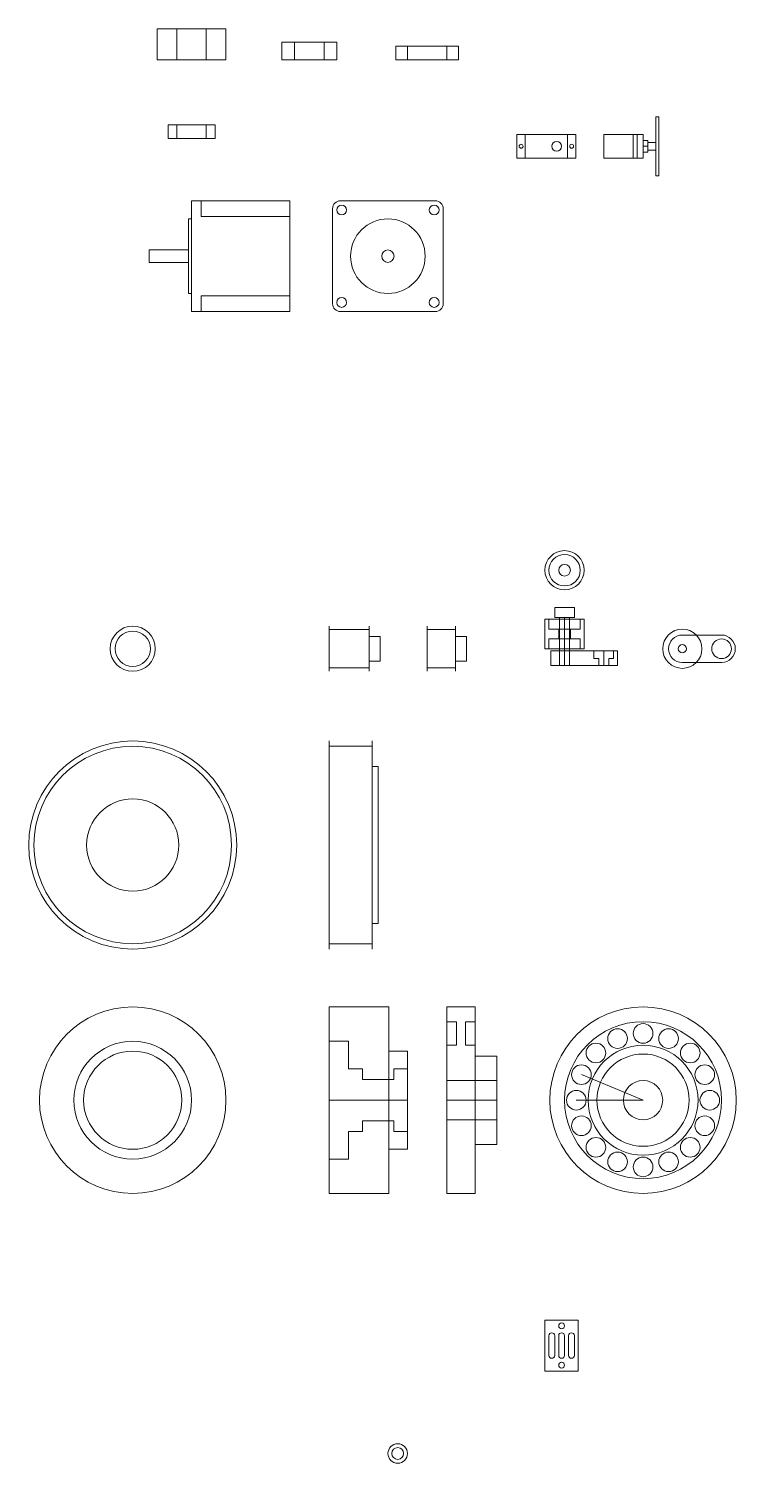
# Model space of a CAD drawing. Header units: millimetres. Extents: x -930 to 1800, y -2430 to 1500.
# Drawn here: x -483 to -122, y -2015 to -1284 of the extents above; entities that cross this region are included whole.
import ezdxf

# ---------------------------------------------------------------- set-up
doc = ezdxf.new("R2010")
doc.units = ezdxf.units.MM
for name, color, linetype, lineweight, true_color in [('bearing', 2, 'Continuous', 0, 0xffff00), ('dimension', 136, 'Continuous', 0, 0x008080), ('help', 6, 'Continuous', 0, 0xff00ff), ('housing', 3, 'Continuous', 0, 0x00ff00), ('motor', 2, 'Continuous', 0, 0xffff00), ('pulleys', 2, 'Continuous', 0, 0xffff00)]:
    doc.layers.add(name, color=color, linetype=linetype, lineweight=lineweight, true_color=true_color)

msp = doc.modelspace()

# ---------------------------------------------------------------- linework, layer by layer
at = {"layer": 'bearing'}
for p, q in [((-417.5, -1300), (-417.5, -1284.1)), ((-417.5, -1284.1), (-382.5, -1284.1)), ((-407.5, -1300), (-407.5, -1284.1)), ((-392.5, -1300), (-392.5, -1284.1)), ((-382.5, -1300), (-382.5, -1284.1)), ((-354, -1291), (-326, -1291)), ((-354, -1291), (-354, -1300)), ((-347.5, -1291), (-332.5, -1291)), ((-347.5, -1291), (-347.5, -1300)), ((-332.5, -1291), (-332.5, -1300)), ((-326, -1291), (-326, -1300)), ((-296, -1293), (-264, -1293)), ((-296, -1293), (-296, -1300)), ((-290, -1293), (-290, -1300)), ((-270, -1293), (-270, -1300)), ((-264, -1293), (-264, -1300)), ((-417.5, -1300), (-382.5, -1300)), ((-407.5, -1300), (-392.5, -1300)), ((-354, -1300), (-326, -1300)), ((-347.5, -1300), (-332.5, -1300)), ((-296, -1300), (-264, -1300)), ((-412, -1333), (-412, -1340)), ((-412, -1333), (-388, -1333)), ((-407.5, -1340), (-407.5, -1333)), ((-392.5, -1340), (-392.5, -1333)), ((-388, -1333), (-388, -1340)), ((-388, -1340), (-412, -1340))]:
    msp.add_line(p, q, dxfattribs=at)
at = {"layer": 'dimension'}
for q in [(-201.41, -1816.99), (-204, -1830)]:
    msp.add_line((-170, -1830), q, dxfattribs=at)
at = {"layer": 'help'}
for p, q in [((-218, -1590), (-218, -1585)), ((-215, -1579), (-205, -1579)), ((-215, -1579), (-215, -1584)), ((-215, -1584), (-205, -1584)), ((-212.5, -1608.5), (-212.5, -1584)), ((-210, -1608.5), (-210, -1584)), ((-207.5, -1584), (-207.5, -1608.5)), ((-205, -1579), (-205, -1584)), ((-202, -1585), (-202, -1590)), ((-213, -1590), (-218, -1590)), ((-213, -1595), (-213, -1590)), ((-207, -1590), (-213, -1590)), ((-202, -1590), (-207, -1590)), ((-207, -1590), (-207, -1595)), ((-218, -1600), (-218, -1595)), ((-218, -1595), (-213, -1595)), ((-207, -1595), (-213, -1595)), ((-207, -1595), (-202, -1595)), ((-202, -1595), (-202, -1600)), ((-195, -1601), (-195, -1605)), ((-195, -1605), (-192.5, -1605)), ((-192.5, -1608.5), (-192.5, -1605)), ((-190, -1601), (-190, -1608.5)), ((-185, -1605), (-187.5, -1605)), ((-187.5, -1608.5), (-187.5, -1605)), ((-185, -1601), (-185, -1605)), ((-330, -1800), (-320, -1800)), ((-320, -1800), (-320, -1814)), ((-320, -1814), (-313, -1814)), ((-313, -1814), (-313, -1819.5)), ((-313, -1819.5), (-297, -1819.5)), ((-297, -1819.5), (-297, -1814)), ((-297, -1814), (-290, -1814)), ((-270, -1820), (-244.5, -1820)), ((-290, -1830), (-330, -1830)), ((-270, -1830), (-244.5, -1830)), ((-313, -1846), (-313, -1840.5)), ((-313, -1840.5), (-297, -1840.5)), ((-297, -1840.5), (-297, -1846)), ((-270, -1840), (-244.5, -1840)), ((-320, -1860), (-320, -1846)), ((-320, -1846), (-313, -1846)), ((-297, -1846), (-290, -1846)), ((-320, -1860), (-330, -1860)), ((-218, -1950), (-218, -1960)), ((-215, -1950), (-215, -1960)), ((-213, -1950), (-213, -1960)), ((-210, -1950), (-210, -1960)), ((-208, -1950), (-208, -1960)), ((-205, -1950), (-205, -1960))]:
    msp.add_line(p, q, dxfattribs=at)
for centre, radius in [((-430, -1830), 30), ((-170, -1830), 23.5), ((-170, -1830), 10), ((-211.5, -1945), 1.5), ((-211.5, -1965), 1.5)]:
    msp.add_circle(centre, radius, dxfattribs=at)
for centre, start, end in [((-216.5, -1950), 0, 180), ((-211.5, -1950), 0, 180), ((-206.5, -1950), 0, 180), ((-216.5, -1960), 180, 0), ((-211.5, -1960), 180, 0), ((-206.5, -1960), 180, 0)]:
    msp.add_arc(centre, 1.5, start, end, dxfattribs=at)
at = {"layer": 'housing'}
for p, q in [((-203, -1942), (-220, -1942)), ((-220, -1942), (-220, -1968)), ((-203, -1968), (-203, -1942)), ((-220, -1968), (-203, -1968))]:
    msp.add_line(p, q, dxfattribs=at)
for radius in [5, 3]:
    msp.add_circle((-295, -2010), radius, dxfattribs=at)
at = {"layer": 'motor'}
for p, q in [((-162, -1329), (-163.5, -1329)), ((-163.5, -1329), (-163.5, -1344)), ((-162, -1359), (-162, -1329)), ((-234.25, -1338), (-204.25, -1338)), ((-234.25, -1338), (-234.25, -1350)), ((-230, -1338), (-208.5, -1338)), ((-230, -1338), (-230, -1350)), ((-208.5, -1338), (-208.5, -1350)), ((-204.25, -1338), (-204.25, -1350)), ((-190, -1350), (-190, -1338)), ((-190, -1338), (-170, -1338)), ((-190, -1338), (-175, -1338)), ((-175, -1338), (-175, -1350)), ((-173, -1338), (-175, -1338)), ((-173, -1350), (-173, -1338)), ((-170, -1338), (-170, -1350)), ((-170, -1341), (-167.5, -1341)), ((-170, -1344), (-167.5, -1344)), ((-167.5, -1341), (-167.5, -1347)), ((-167.5, -1342), (-163.5, -1342)), ((-163.5, -1344), (-163.5, -1359)), ((-234.25, -1350), (-204.25, -1350)), ((-230, -1350), (-208.5, -1350)), ((-170, -1350), (-190, -1350)), ((-190, -1350), (-175, -1350)), ((-175, -1350), (-173, -1350)), ((-167.5, -1347), (-170, -1347)), ((-167.5, -1346), (-163.5, -1346)), ((-163.5, -1359), (-162, -1359)), ((-400, -1428.2), (-400, -1371.8)), ((-400, -1371.8), (-350, -1371.8)), ((-395.2, -1371.8), (-395.2, -1379.8)), ((-350, -1428.2), (-350, -1371.8)), ((-324.2, -1371.8), (-275.8, -1371.8)), ((-401.6, -1419.05), (-401.6, -1380.95)), ((-401.6, -1380.95), (-400, -1380.95)), ((-400, -1419.05), (-400, -1380.95)), ((-395.2, -1379.8), (-350, -1379.8)), ((-328.2, -1424.2), (-328.2, -1375.8)), ((-271.8, -1424.2), (-271.8, -1375.8)), ((-421.6, -1403.17), (-421.6, -1396.83)), ((-421.6, -1396.83), (-401.6, -1396.83)), ((-421.6, -1403.17), (-401.6, -1403.17)), ((-401.6, -1403.17), (-401.6, -1396.83)), ((-401.6, -1419.05), (-400, -1419.05)), ((-350, -1420.2), (-395.2, -1420.2)), ((-395.2, -1420.2), (-395.2, -1428.2)), ((-400, -1428.2), (-350, -1428.2)), ((-324.2, -1428.2), (-275.8, -1428.2))]:
    msp.add_line(p, q, dxfattribs=at)
for centre, radius in [((-232.12, -1344), 1), ((-214, -1344), 2.5), ((-206.38, -1344), 1), ((-323.57, -1376.43), 2.5), ((-276.43, -1376.43), 2.5), ((-300, -1400), 19), ((-300, -1400), 3.17), ((-323.57, -1423.57), 2.5), ((-276.43, -1423.57), 2.5)]:
    msp.add_circle(centre, radius, dxfattribs=at)
for centre, start, end in [((-324.2, -1375.8), 90, 180), ((-275.8, -1375.8), 0, 90), ((-324.2, -1424.2), 180, 270), ((-275.8, -1424.2), 270, 0)]:
    msp.add_arc(centre, 4, start, end, dxfattribs=at)
at = {"layer": 'pulleys'}
for p, q in [((-220, -1585), (-200, -1585)), ((-220, -1600), (-220, -1585)), ((-200, -1585), (-200, -1600)), ((-330, -1611.5), (-330, -1588.5)), ((-330, -1609.75), (-330, -1590.25)), ((-309.5, -1590.25), (-330, -1590.25)), ((-330, -1609), (-330, -1591)), ((-309.5, -1611.5), (-309.5, -1588.5)), ((-309.5, -1609.75), (-309.5, -1590.25)), ((-309.5, -1609), (-309.5, -1591)), ((-309.5, -1609), (-309.5, -1591)), ((-280, -1611.5), (-280, -1588.5)), ((-280, -1609.75), (-280, -1590.25)), ((-280, -1590.25), (-265.5, -1590.25)), ((-265.5, -1611.5), (-265.5, -1588.5)), ((-265.5, -1609.75), (-265.5, -1590.25)), ((-150, -1593), (-130, -1593)), ((-309.5, -1606.25), (-309.5, -1593.75)), ((-309.5, -1593.75), (-304, -1593.75)), ((-304, -1606.25), (-304, -1593.75)), ((-265.5, -1606.25), (-265.5, -1593.75)), ((-260, -1593.75), (-265.5, -1593.75)), ((-260, -1606.25), (-260, -1593.75)), ((-200, -1600), (-220, -1600)), ((-309.5, -1606.25), (-304, -1606.25)), ((-260, -1606.25), (-265.5, -1606.25)), ((-217, -1601), (-183, -1601)), ((-217, -1601), (-217, -1608.5)), ((-183, -1608.5), (-183, -1601)), ((-130, -1607), (-150, -1607)), ((-309.5, -1609.75), (-330, -1609.75)), ((-280, -1609.75), (-265.5, -1609.75)), ((-217, -1608.5), (-183, -1608.5)), ((-330, -1753), (-330, -1647)), ((-330, -1750.35), (-330, -1649.65)), ((-330, -1649.65), (-308, -1649.65)), ((-308, -1753), (-308, -1647)), ((-308, -1750.35), (-308, -1649.65)), ((-305, -1660), (-308, -1660)), ((-305, -1740), (-305, -1660)), ((-305, -1740), (-308, -1740)), ((-330, -1750.35), (-308, -1750.35)), ((-330, -1877.5), (-330, -1782.5)), ((-299.5, -1782.5), (-330, -1782.5)), ((-299.5, -1877.5), (-299.5, -1782.5)), ((-270, -1877.5), (-270, -1782.5)), ((-255.5, -1782.5), (-270, -1782.5)), ((-255.5, -1877.5), (-255.5, -1782.5)), ((-270, -1790), (-265, -1790)), ((-265, -1790), (-265, -1802)), ((-255.5, -1790), (-260.5, -1790)), ((-260.5, -1790), (-260.5, -1802)), ((-299.5, -1855), (-299.5, -1805)), ((-290, -1805), (-299.5, -1805)), ((-290, -1855), (-290, -1805)), ((-265, -1802), (-270, -1802)), ((-260.5, -1802), (-255.5, -1802)), ((-255.5, -1852.5), (-255.5, -1807.5)), ((-244.5, -1807.5), (-255.5, -1807.5)), ((-244.5, -1852.5), (-244.5, -1807.5)), ((-290, -1855), (-299.5, -1855)), ((-244.5, -1852.5), (-255.5, -1852.5)), ((-299.5, -1877.5), (-330, -1877.5)), ((-255.5, -1877.5), (-270, -1877.5))]:
    msp.add_line(p, q, dxfattribs=at)
for centre, radius in [((-210, -1560), 10), ((-210, -1560), 8), ((-210, -1560), 3), ((-430, -1600), 11.5), ((-430, -1600), 9), ((-150, -1600), 10), ((-150, -1600), 2.1), ((-130, -1600), 5), ((-430, -1700), 53), ((-430, -1700), 50.3), ((-430, -1700), 23.5), ((-430, -1830), 47.5), ((-170, -1830), 47.5), ((-170, -1830), 40), ((-183.01, -1798.59), 5), ((-170, -1796), 5), ((-156.99, -1798.59), 5), ((-430, -1830), 25), ((-194.04, -1805.96), 5), ((-170, -1830), 28), ((-145.96, -1805.96), 5), ((-201.41, -1816.99), 5), ((-138.59, -1816.99), 5), ((-204, -1830), 5), ((-136, -1830), 5), ((-201.41, -1843.01), 5), ((-138.59, -1843.01), 5), ((-194.04, -1854.04), 5), ((-145.96, -1854.04), 5), ((-183.01, -1861.41), 5), ((-156.99, -1861.41), 5), ((-170, -1864), 5)]:
    msp.add_circle(centre, radius, dxfattribs=at)
for centre, start, end in [((-150, -1600), 90, 270), ((-130, -1600), 270, 90)]:
    msp.add_arc(centre, 7, start, end, dxfattribs=at)

doc.saveas('drawing.dxf')
